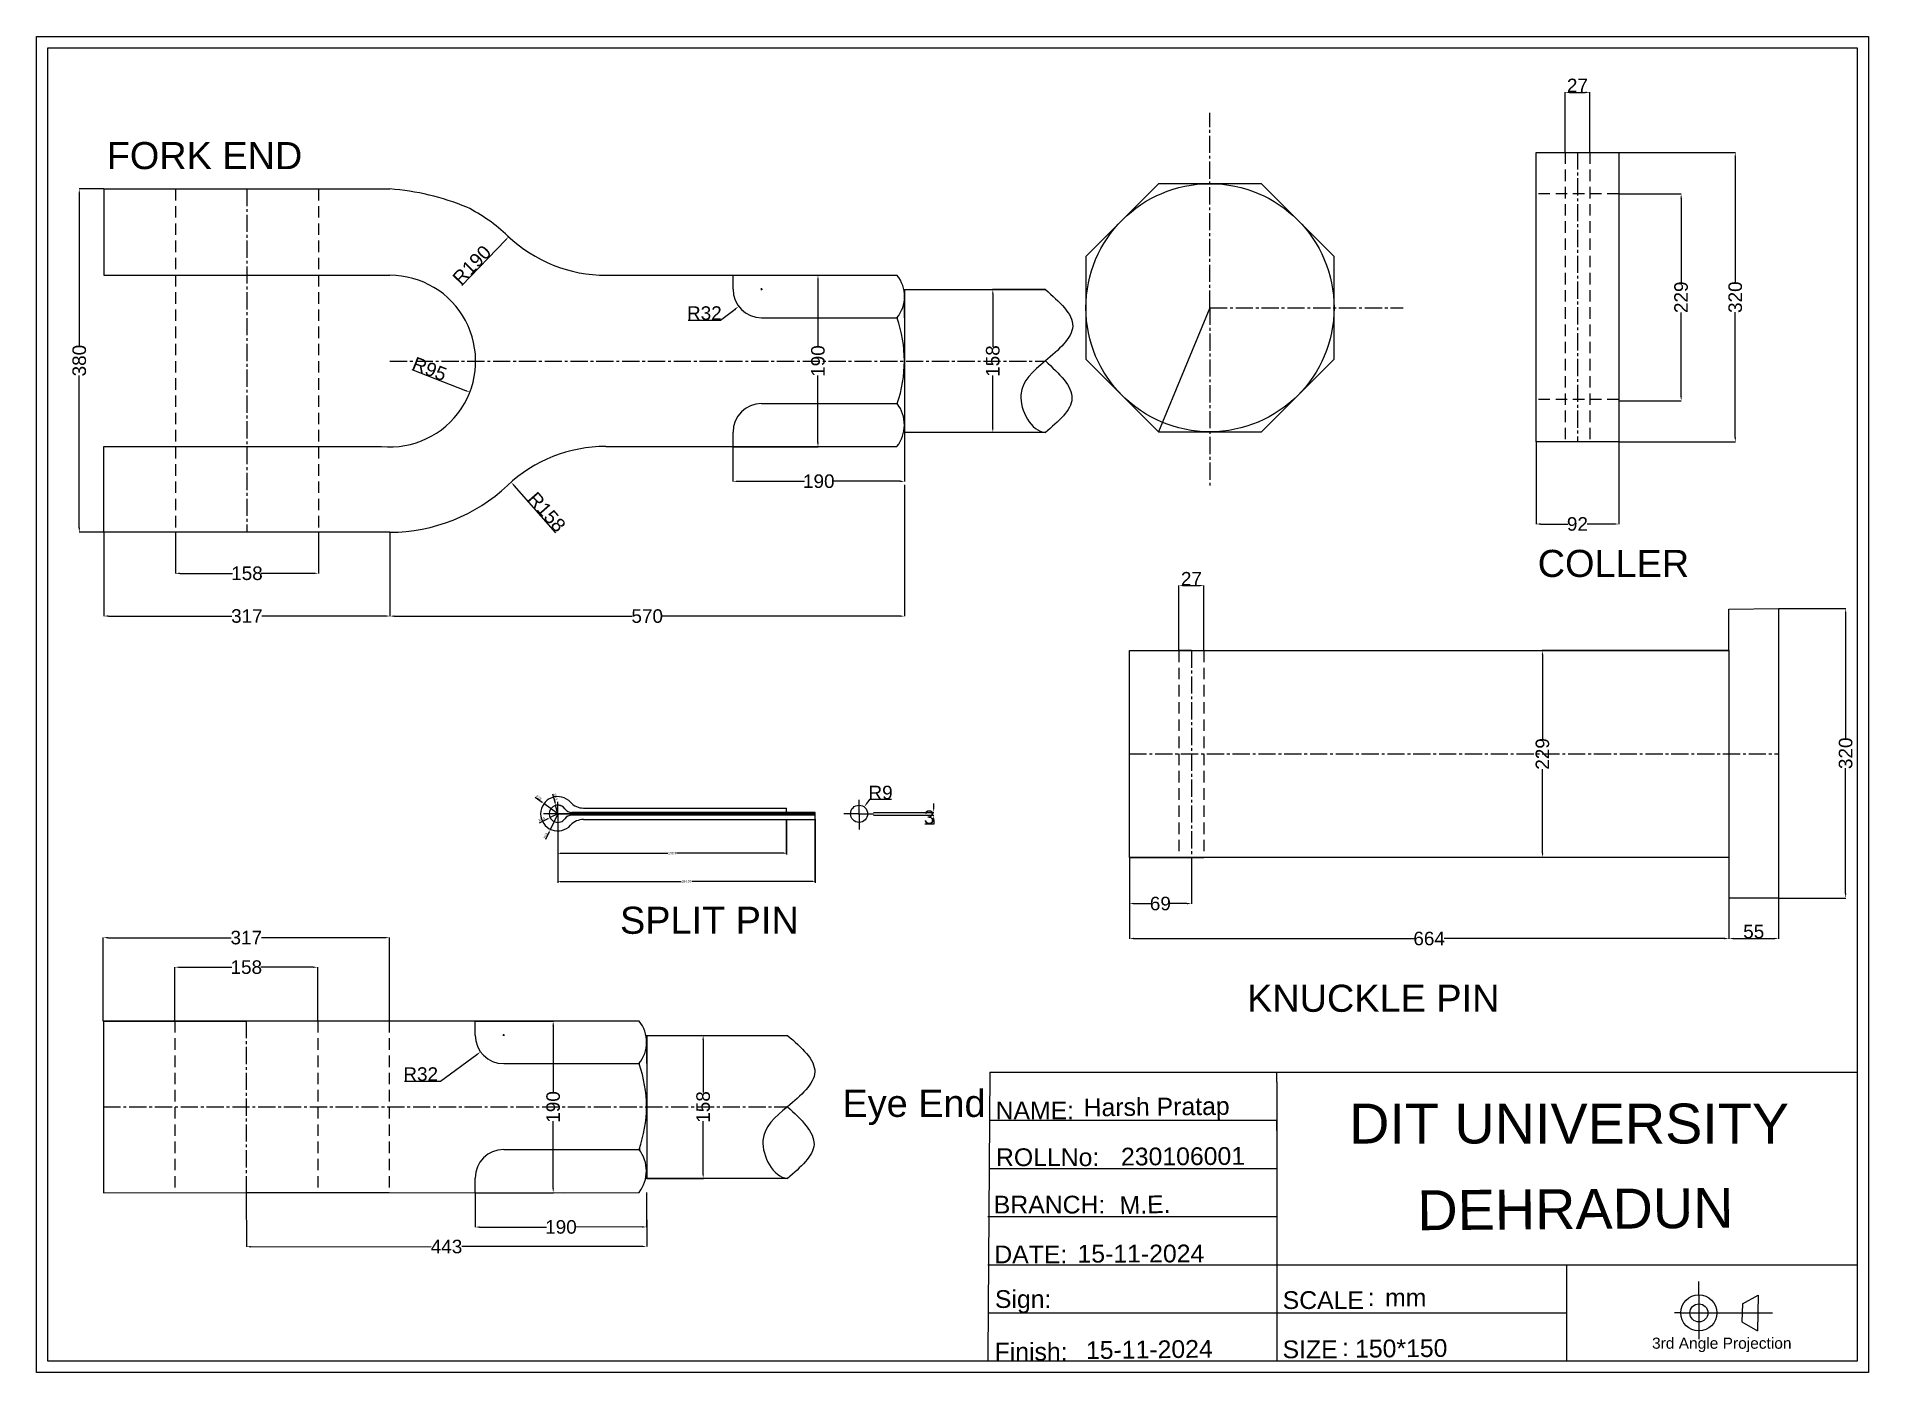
# Model space of a CAD drawing. Header units: millimetres. Extents: x 2335 to 4363, y 611 to 2090.
import ezdxf
from ezdxf.enums import TextEntityAlignment as Align

# ---------------------------------------------------------------- set-up
doc = ezdxf.new("R2010")
doc.units = ezdxf.units.MM
doc.linetypes.add('CENTER2', pattern=[28.575, 19.05, -3.175, 3.175, -3.175])
doc.linetypes.add('DASHED', pattern=[19.05, 12.7, -6.35])
doc.styles.get("Standard").update_dxf_attribs({"font": 'arial.ttf'})
doc.dimstyles.new('ISO POLINEMA 1', dxfattribs={"dimtxt": 15, "dimasz": 5, "dimexe": 0.18, "dimexo": 0.0625, "dimgap": 0.09, "dimtad": 1, "dimtoh": 1, "dimdec": 0, "dimzin": 0, "dimdsep": 46, "dimtxsty": 'Standard', "dimcen": 1, "dimadec": 0, "dimazin": 0, "dimtfac": 1, "dimtdec": 0, "dimtofl": 0, "dimtmove": 0, "dimatfit": 3, "dimfxl": 1, "dimtolj": 1, "dimtzin": 0, "dimarcsym": 0})
doc.dimstyles.new('ISO-25', dxfattribs={"dimtxt": 2.5, "dimasz": 2.5, "dimexe": 1.25, "dimexo": 0.625, "dimtad": 1, "dimtxsty": 'Standard', "dimcen": 2.5, "dimadec": 0, "dimazin": 0, "dimtfac": 1, "dimtmove": 0, "dimatfit": 3, "dimfxl": 1, "dimarcsym": 0})

msp = doc.modelspace()

# ---------------------------------------------------------------- texts
at = {"color": 7}
for s, height, p in [('FORK END', 30, (2412.569, 1942.965)), ('SPLIT PIN', 30, (2980.906, 1096.465)), ('KNUCKLE PIN', 30, (3675.21, 1010.14)), ('Eye End', 30, (3227.243, 893.763)), (' NAME:', 19.6452, (3389.14, 891.117)), ('DIT UNIVERSITY', 44.20165, (3788.212, 864.343)), (' ROLLNo:', 19.6452, (3389.571, 839.331)), (' DATE:', 19.6452, (3387.693, 731.734)), (' Sign:', 19.6452, (3388.406, 682.332)), (' :', 19.1952, (3801.583, 684.421)), (' Finish:', 19.6452, (3388.028, 624.089)), ('  :', 19.1952, (3765.611, 628.983))]:
    msp.add_text(s, height=height, dxfattribs=at).set_placement(p)
at = {"color": 7, "linetype": 'DASHED'}
for s, height, rotation, p in [('  Harsh Pratap ', 19.64518, 0.642864, (3479.098, 894.188)), (' 230106001', 19.6452, 0.352528, (3528.051, 839.926)), ('DEHRADUN', 44.2017, 0.456179, (3863.967, 768.308)), ('  M.E.', 19.6452, 1.676666, (3519.099, 785.57)), ('  15-11-2024', 19.64518, 0.142385, (3472.231, 732.449)), ('  mm', 19.6452, 359.679678, (3812.726, 684.238)), ('  15-11-2024', 19.64518, 0.690283, (3481.684, 625.524)), ('  150*150', 19.6452, 0.46854, (3779.619, 627.214))]:
    msp.add_text(s, height=height, rotation=rotation, dxfattribs=at).set_placement(p)
at = {"color": 7}
for s, p in [(' BRANCH:', (3387.142, 806.539)), (' SCALE', (3707.003, 700.832)), (' SIZE', (3706.92, 646.293))]:
    msp.add_text(s, height=19.6452, dxfattribs=at).set_placement(p, align=Align.TOP_LEFT)
msp.add_text('3rd Angle Projection', height=12.27824, dxfattribs=at).set_placement((4200.831, 643.306), align=Align.MIDDLE_CENTER)
at = {"color": 7, "insert": (3997.029, 1521.485), "char_height": 30, "attachment_point": 1}
msp.add_mtext_dynamic_manual_height_columns('COLLER', width=5.89709, gutter_width=68.677, heights=[0], dxfattribs=at)

# ---------------------------------------------------------------- blocks, each defined once
blk = doc.blocks.new('*D45')
at = {"color": 0, "lineweight": -2, "transparency": 16777216}
for p, q in [((2409.4, 1921), (2382, 1921)), ((2382.2, 1916), (2382.2, 1747.6)), ((2382.2, 1546), (2382.2, 1714.4)), ((2409.4, 1541), (2382, 1541))]:
    blk.add_line(p, q, dxfattribs=at)
at = {"color": 0, "transparency": 16777216}
for points in [[(2381.3, 1916), (2383, 1916), (2382.2, 1921)], [(2381.3, 1546), (2383, 1546), (2382.2, 1541)]]:
    blk.add_solid(points, dxfattribs=at)
at = {"layer": 'Defpoints', "color": 0, "transparency": 16777216}
for p in [(2409.4, 1921), (2382.2, 1541), (2409.4, 1541)]:
    blk.add_point(p, dxfattribs=at)
at = {"color": 0, "transparency": 16777216, "insert": (2382.2, 1731), "char_height": 15, "attachment_point": 5, "rotation": 90}
blk.add_mtext('\\A1;380', dxfattribs=at)
blk = doc.blocks.new('*D46')
at = {"color": 0, "lineweight": -2, "transparency": 16777216}
for p, q in [((2409.4, 1541), (2409.4, 1448)), ((2726.1, 1541), (2726.1, 1448)), ((2414.4, 1448.2), (2551.1, 1448.2)), ((2721.1, 1448.2), (2584.4, 1448.2))]:
    blk.add_line(p, q, dxfattribs=at)
at = {"color": 0, "transparency": 16777216}
for points in [[(2414.4, 1449.1), (2414.4, 1447.4), (2409.4, 1448.2)], [(2721.1, 1449.1), (2721.1, 1447.4), (2726.1, 1448.2)]]:
    blk.add_solid(points, dxfattribs=at)
at = {"layer": 'Defpoints', "color": 0, "transparency": 16777216}
for p in [(2409.4, 1541), (2726.1, 1541), (2726.1, 1448.2)]:
    blk.add_point(p, dxfattribs=at)
at = {"color": 0, "transparency": 16777216, "insert": (2567.8, 1448.2), "char_height": 15, "attachment_point": 5}
blk.add_mtext('\\A1;317', dxfattribs=at)
blk = doc.blocks.new('*D47')
at = {"color": 0, "lineweight": -2, "transparency": 16777216}
for p, q in [((2488.6, 1541), (2488.6, 1495.4)), ((2646.9, 1541), (2646.9, 1495.4)), ((2493.6, 1495.5), (2551.8, 1495.5)), ((2641.9, 1495.5), (2583.7, 1495.5))]:
    blk.add_line(p, q, dxfattribs=at)
at = {"color": 0, "transparency": 16777216}
for points in [[(2493.6, 1496.4), (2493.6, 1494.7), (2488.6, 1495.5)], [(2641.9, 1496.4), (2641.9, 1494.7), (2646.9, 1495.5)]]:
    blk.add_solid(points, dxfattribs=at)
at = {"layer": 'Defpoints', "color": 0, "transparency": 16777216}
for p in [(2488.6, 1541), (2646.9, 1541), (2646.9, 1495.5)]:
    blk.add_point(p, dxfattribs=at)
at = {"color": 0, "transparency": 16777216, "insert": (2567.8, 1495.5), "char_height": 15, "attachment_point": 5}
blk.add_mtext('\\A1;158', dxfattribs=at)
blk = doc.blocks.new('*D48')
at = {"color": 0, "lineweight": -2, "transparency": 16777216}
for p, q in [((3451.9, 1809.6), (3393.5, 1809.6)), ((3393.7, 1804.6), (3393.7, 1746.4)), ((3393.7, 1656.3), (3393.7, 1714.5)), ((3451.9, 1651.3), (3393.5, 1651.3))]:
    blk.add_line(p, q, dxfattribs=at)
at = {"color": 0, "transparency": 16777216}
for points in [[(3392.8, 1804.6), (3394.5, 1804.6), (3393.7, 1809.6)], [(3392.8, 1656.3), (3394.5, 1656.3), (3393.7, 1651.3)]]:
    blk.add_solid(points, dxfattribs=at)
at = {"layer": 'Defpoints', "color": 0, "transparency": 16777216}
for p in [(3451.9, 1809.6), (3393.7, 1651.3), (3451.9, 1651.3)]:
    blk.add_point(p, dxfattribs=at)
at = {"color": 0, "transparency": 16777216, "insert": (3393.7, 1730.5), "char_height": 15, "attachment_point": 5, "rotation": 90}
blk.add_mtext('\\A1;158', dxfattribs=at)
blk = doc.blocks.new('*D49')
at = {"color": 0, "lineweight": -2, "transparency": 16777216}
for p, q in [((3995.2, 1640.9), (3995.2, 1550)), ((4086.8, 1640.9), (4086.8, 1550)), ((4000.2, 1550.1), (4030.2, 1550.1)), ((4081.8, 1550.1), (4051.8, 1550.1))]:
    blk.add_line(p, q, dxfattribs=at)
at = {"color": 0, "transparency": 16777216}
for points in [[(4000.2, 1551), (4000.2, 1549.3), (3995.2, 1550.1)], [(4081.8, 1551), (4081.8, 1549.3), (4086.8, 1550.1)]]:
    blk.add_solid(points, dxfattribs=at)
at = {"layer": 'Defpoints', "color": 0, "transparency": 16777216}
for p in [(3995.2, 1640.9), (4086.8, 1640.9), (4086.8, 1550.1)]:
    blk.add_point(p, dxfattribs=at)
at = {"color": 0, "transparency": 16777216, "insert": (4041, 1550.1), "char_height": 15, "attachment_point": 5}
blk.add_mtext('\\A1;92', dxfattribs=at)
blk = doc.blocks.new('*D50')
at = {"color": 0, "lineweight": -2, "transparency": 16777216}
for p, q in [((3544.9, 1181.1), (3544.9, 1091)), ((4208.8, 1181.1), (4208.8, 1091)), ((3549.9, 1091.2), (3860.2, 1091.2)), ((4203.8, 1091.2), (3893.5, 1091.2))]:
    blk.add_line(p, q, dxfattribs=at)
at = {"color": 0, "transparency": 16777216}
for points in [[(3549.9, 1092.1), (3549.9, 1090.4), (3544.9, 1091.2)], [(4203.8, 1092.1), (4203.8, 1090.4), (4208.8, 1091.2)]]:
    blk.add_solid(points, dxfattribs=at)
at = {"layer": 'Defpoints', "color": 0, "transparency": 16777216}
for p in [(3544.9, 1181.1), (4208.8, 1181.1), (4208.8, 1091.2)]:
    blk.add_point(p, dxfattribs=at)
at = {"color": 0, "transparency": 16777216, "insert": (3876.8, 1091.2), "char_height": 15, "attachment_point": 5}
blk.add_mtext('\\A1;664', dxfattribs=at)
blk = doc.blocks.new('*D51')
at = {"color": 0, "lineweight": -2, "transparency": 16777216}
for p, q in [((4208.7, 1410), (4002.1, 1410)), ((4002.3, 1405), (4002.3, 1312.4)), ((4002.3, 1186.1), (4002.3, 1278.8)), ((4208.7, 1181.1), (4002.1, 1181.1))]:
    blk.add_line(p, q, dxfattribs=at)
at = {"color": 0, "transparency": 16777216}
for points in [[(4001.5, 1405), (4003.2, 1405), (4002.3, 1410)], [(4001.5, 1186.1), (4003.2, 1186.1), (4002.3, 1181.1)]]:
    blk.add_solid(points, dxfattribs=at)
at = {"layer": 'Defpoints', "color": 0, "transparency": 16777216}
for p in [(4208.8, 1410), (4002.3, 1181.1), (4208.8, 1181.1)]:
    blk.add_point(p, dxfattribs=at)
at = {"color": 0, "transparency": 16777216, "insert": (4002.3, 1295.6), "char_height": 15, "attachment_point": 5, "rotation": 90}
blk.add_mtext('\\A1;229', dxfattribs=at)
blk = doc.blocks.new('*D52')
at = {"color": 0, "lineweight": -2, "transparency": 16777216}
for p, q in [((4263.8, 1456.5), (4338.2, 1456.5)), ((4338, 1451.5), (4338, 1312.9)), ((4338, 1141.1), (4338, 1279.7)), ((4263.8, 1136.1), (4338.2, 1136.1))]:
    blk.add_line(p, q, dxfattribs=at)
at = {"color": 0, "transparency": 16777216}
for points in [[(4337.2, 1451.5), (4338.8, 1451.5), (4338, 1456.5)], [(4337.2, 1141.1), (4338.8, 1141.1), (4338, 1136.1)]]:
    blk.add_solid(points, dxfattribs=at)
at = {"layer": 'Defpoints', "color": 0, "transparency": 16777216}
for p in [(4263.7, 1456.5), (4263.7, 1136.1), (4338, 1136.1)]:
    blk.add_point(p, dxfattribs=at)
at = {"color": 0, "transparency": 16777216, "insert": (4338, 1296.3), "char_height": 15, "attachment_point": 5, "rotation": 90}
blk.add_mtext('\\A1;320', dxfattribs=at)
blk = doc.blocks.new('*D53')
at = {"color": 0, "lineweight": -2, "transparency": 16777216}
for p, q in [((4208.8, 1136), (4208.8, 1091)), ((4263.7, 1136), (4263.7, 1091)), ((4213.8, 1091.2), (4258.7, 1091.2))]:
    blk.add_line(p, q, dxfattribs=at)
at = {"color": 0, "transparency": 16777216}
for points in [[(4213.8, 1092.1), (4213.8, 1090.4), (4208.8, 1091.2)], [(4258.7, 1092.1), (4258.7, 1090.4), (4263.7, 1091.2)]]:
    blk.add_solid(points, dxfattribs=at)
at = {"layer": 'Defpoints', "color": 0, "transparency": 16777216}
for p in [(4208.8, 1136.1), (4263.7, 1136.1), (4263.7, 1091.2)]:
    blk.add_point(p, dxfattribs=at)
at = {"color": 0, "transparency": 16777216, "insert": (4236.2, 1098.9), "char_height": 15, "attachment_point": 5}
blk.add_mtext('\\A1;55', dxfattribs=at)
blk = doc.blocks.new('*D64')
at = {"color": 0, "lineweight": -2, "transparency": 16777216}
for p, q in [((3544.9, 1181.1), (3544.9, 1129.7)), ((3613.6, 1181.1), (3613.6, 1129.7)), ((3549.9, 1129.9), (3568.3, 1129.9)), ((3608.6, 1129.9), (3590.1, 1129.9))]:
    blk.add_line(p, q, dxfattribs=at)
at = {"color": 0, "transparency": 16777216}
for points in [[(3549.9, 1130.8), (3549.9, 1129.1), (3544.9, 1129.9)], [(3608.6, 1130.8), (3608.6, 1129.1), (3613.6, 1129.9)]]:
    blk.add_solid(points, dxfattribs=at)
at = {"layer": 'Defpoints', "color": 0, "transparency": 16777216}
for p in [(3544.9, 1181.1), (3613.6, 1181.1), (3613.6, 1129.9)]:
    blk.add_point(p, dxfattribs=at)
at = {"color": 0, "transparency": 16777216, "insert": (3579.2, 1129.9), "char_height": 15, "attachment_point": 5}
blk.add_mtext('\\A1;69', dxfattribs=at)
blk = doc.blocks.new('*D65')
at = {"color": 0, "lineweight": -2, "transparency": 16777216}
for p, q in [((3599.8, 1410.1), (3599.8, 1482.1)), ((3604.8, 1481.9), (3622.3, 1481.9)), ((3627.3, 1410.1), (3627.3, 1482.1))]:
    blk.add_line(p, q, dxfattribs=at)
at = {"color": 0, "transparency": 16777216}
for points in [[(3604.8, 1482.8), (3604.8, 1481.1), (3599.8, 1481.9)], [(3622.3, 1482.8), (3622.3, 1481.1), (3627.3, 1481.9)]]:
    blk.add_solid(points, dxfattribs=at)
at = {"layer": 'Defpoints', "color": 0, "transparency": 16777216}
for p in [(3627.3, 1481.9), (3599.8, 1410), (3627.3, 1410)]:
    blk.add_point(p, dxfattribs=at)
at = {"color": 0, "transparency": 16777216, "insert": (3613.6, 1489.5), "char_height": 15, "attachment_point": 5}
blk.add_mtext('\\A1;27', dxfattribs=at)
blk = doc.blocks.new('*D66')
at = {"color": 0, "lineweight": -2, "transparency": 16777216}
for p, q in [((2408.8, 999.9), (2408.8, 1092.4)), ((2413.8, 1092.2), (2550.5, 1092.2)), ((2720.5, 1092.2), (2583.8, 1092.2)), ((2725.5, 999.9), (2725.5, 1092.4))]:
    blk.add_line(p, q, dxfattribs=at)
at = {"color": 0, "transparency": 16777216}
for points in [[(2413.8, 1093), (2413.8, 1091.4), (2408.8, 1092.2)], [(2720.5, 1093), (2720.5, 1091.4), (2725.5, 1092.2)]]:
    blk.add_solid(points, dxfattribs=at)
at = {"layer": 'Defpoints', "color": 0, "transparency": 16777216}
for p in [(2725.5, 1092.2), (2408.8, 999.8), (2725.5, 999.8)]:
    blk.add_point(p, dxfattribs=at)
at = {"color": 0, "transparency": 16777216, "insert": (2567.1, 1092.2), "char_height": 15, "attachment_point": 5}
blk.add_mtext('\\A1;317', dxfattribs=at)
blk = doc.blocks.new('*D67')
at = {"color": 0, "lineweight": -2, "transparency": 16777216}
for p, q in [((2488, 999.9), (2488, 1059.7)), ((2493, 1059.5), (2551.2, 1059.5)), ((2641.3, 1059.5), (2583.1, 1059.5)), ((2646.3, 999.9), (2646.3, 1059.7))]:
    blk.add_line(p, q, dxfattribs=at)
at = {"color": 0, "transparency": 16777216}
for points in [[(2493, 1060.3), (2493, 1058.7), (2488, 1059.5)], [(2641.3, 1060.3), (2641.3, 1058.7), (2646.3, 1059.5)]]:
    blk.add_solid(points, dxfattribs=at)
at = {"layer": 'Defpoints', "color": 0, "transparency": 16777216}
for p in [(2646.3, 1059.5), (2488, 999.8), (2646.3, 999.8)]:
    blk.add_point(p, dxfattribs=at)
at = {"color": 0, "transparency": 16777216, "insert": (2567.1, 1059.5), "char_height": 15, "attachment_point": 5}
blk.add_mtext('\\A1;158', dxfattribs=at)
blk = doc.blocks.new('*D68')
at = {"color": 0, "lineweight": -2, "transparency": 16777216}
for p, q in [((2820.4, 810.1), (2820.5, 771.7)), ((3010.4, 810.2), (3010.4, 771.8)), ((2825.5, 771.8), (2899.5, 771.9)), ((3005.4, 772), (2931.4, 771.9))]:
    blk.add_line(p, q, dxfattribs=at)
at = {"color": 0, "transparency": 16777216}
for points in [[(2825.5, 772.7), (2825.5, 771), (2820.5, 771.8)], [(3005.4, 772.8), (3005.4, 771.1), (3010.4, 772)]]:
    blk.add_solid(points, dxfattribs=at)
at = {"layer": 'Defpoints', "color": 0, "transparency": 16777216}
for p in [(2820.4, 810.1), (3010.4, 810.3), (3010.4, 772)]:
    blk.add_point(p, dxfattribs=at)
at = {"color": 0, "transparency": 16777216, "insert": (2915.5, 771.9), "char_height": 15, "attachment_point": 5, "rotation": 0.0422}
blk.add_mtext('\\A1;190', dxfattribs=at)
blk = doc.blocks.new('*D69')
at = {"color": 0, "lineweight": -2, "transparency": 16777216}
for p, q in [((3010.5, 984), (3073.2, 984)), ((3073, 979), (3073, 920.8)), ((3073, 830.7), (3073, 888.9)), ((3010.5, 825.7), (3073.2, 825.7))]:
    blk.add_line(p, q, dxfattribs=at)
at = {"color": 0, "transparency": 16777216}
for points in [[(3072.1, 979), (3073.8, 979), (3073, 984)], [(3072.1, 830.7), (3073.8, 830.7), (3073, 825.7)]]:
    blk.add_solid(points, dxfattribs=at)
at = {"layer": 'Defpoints', "color": 0, "transparency": 16777216}
for p in [(3010.4, 984), (3010.4, 825.7), (3073, 825.7)]:
    blk.add_point(p, dxfattribs=at)
at = {"color": 0, "transparency": 16777216, "insert": (3073, 904.8), "char_height": 15, "attachment_point": 5, "rotation": 90}
blk.add_mtext('\\A1;158', dxfattribs=at)
blk = doc.blocks.new('*D70')
at = {"color": 0, "lineweight": -2, "transparency": 16777216}
for p, q in [((3328.2, 1235.9), (3328.2, 1240.9)), ((3313.6, 1230.9), (3328.4, 1230.9)), ((3313.6, 1227.8), (3328.4, 1227.8)), ((3328.2, 1217.8), (3318.3, 1217.8)), ((3328.2, 1222.8), (3328.2, 1217.8))]:
    blk.add_line(p, q, dxfattribs=at)
at = {"color": 0, "transparency": 16777216}
for points in [[(3327.4, 1235.9), (3329, 1235.9), (3328.2, 1230.9)], [(3327.4, 1222.8), (3329, 1222.8), (3328.2, 1227.8)]]:
    blk.add_solid(points, dxfattribs=at)
at = {"layer": 'Defpoints', "color": 0, "transparency": 16777216}
for p in [(3313.6, 1230.9), (3313.6, 1227.8), (3328.2, 1227.8)]:
    blk.add_point(p, dxfattribs=at)
at = {"color": 0, "transparency": 16777216, "insert": (3323.2, 1225.5), "char_height": 15, "attachment_point": 5}
blk.add_mtext('\\A1;3', dxfattribs=at)
blk = doc.blocks.new('*D71')
at = {"color": 0, "lineweight": -2, "transparency": 16777216}
for p, q in [((3257.2, 1245), (3254.2, 1241)), ((3281.5, 1245), (3257.2, 1245)), ((3244.6, 1229.4), (3246.6, 1229.4)), ((3245.6, 1228.4), (3245.6, 1230.4))]:
    blk.add_line(p, q, dxfattribs=at)
at = {"color": 0, "transparency": 16777216}
blk.add_solid([(3253.6, 1241.5), (3254.9, 1240.5), (3251.3, 1237)], dxfattribs=at)
at = {"layer": 'Defpoints', "color": 0, "transparency": 16777216}
for p in [(3245.6, 1229.4), (3251.3, 1237)]:
    blk.add_point(p, dxfattribs=at)
at = {"color": 0, "transparency": 16777216, "insert": (3269.4, 1252.8), "char_height": 15, "attachment_point": 5}
blk.add_mtext('\\A1;R9', dxfattribs=at)
blk = doc.blocks.new('*D72')
at = {"color": 0, "lineweight": -2, "transparency": 16777216}
for p, q in [((2851.1, 984.4), (2853.1, 984.4)), ((2852.1, 983.4), (2852.1, 985.4)), ((2782.3, 933.4), (2822.5, 962.8)), ((2742.3, 933.4), (2782.3, 933.4))]:
    blk.add_line(p, q, dxfattribs=at)
at = {"color": 0, "transparency": 16777216}
blk.add_solid([(2822, 963.5), (2823, 962.1), (2826.6, 965.7)], dxfattribs=at)
at = {"layer": 'Defpoints', "color": 0, "transparency": 16777216}
for p in [(2852.1, 984.4), (2826.6, 965.7)]:
    blk.add_point(p, dxfattribs=at)
at = {"color": 0, "transparency": 16777216, "insert": (2760.2, 941.1), "char_height": 15, "attachment_point": 5}
blk.add_mtext('\\A1;R32', dxfattribs=at)
blk = doc.blocks.new('*D43')
at = {"color": 0, "lineweight": -2, "transparency": 16777216}
for p, q in [((2912, 1224.8), (2912, 1184.3)), ((3165.3, 1223.4), (3165.3, 1184.3)), ((2914.5, 1185.6), (3033.8, 1185.6)), ((3162.8, 1185.6), (3043.5, 1185.6))]:
    blk.add_line(p, q, dxfattribs=at)
at = {"color": 0, "transparency": 16777216}
for points in [[(2914.5, 1186), (2914.5, 1185.1), (2912, 1185.6)], [(3162.8, 1186), (3162.8, 1185.1), (3165.3, 1185.6)]]:
    blk.add_solid(points, dxfattribs=at)
at = {"layer": 'Defpoints', "color": 0, "transparency": 16777216}
for p in [(2912, 1225.4), (3165.3, 1224.1), (3165.3, 1185.6)]:
    blk.add_point(p, dxfattribs=at)
at = {"color": 0, "transparency": 16777216, "insert": (3038.7, 1185.6), "char_height": 2.5, "attachment_point": 5}
blk.add_mtext('253,3', dxfattribs=at)
blk = doc.blocks.new('*D44')
at = {"color": 0, "lineweight": -2, "transparency": 16777216}
for p, q in [((2912, 1223.4), (2912, 1152.9)), ((3197, 1223.4), (3197, 1152.9)), ((2914.5, 1154.2), (3048.7, 1154.2)), ((3194.5, 1154.2), (3060.3, 1154.2))]:
    blk.add_line(p, q, dxfattribs=at)
at = {"color": 0, "transparency": 16777216}
for points in [[(2914.5, 1154.6), (2914.5, 1153.7), (2912, 1154.2)], [(3194.5, 1154.6), (3194.5, 1153.7), (3197, 1154.2)]]:
    blk.add_solid(points, dxfattribs=at)
at = {"layer": 'Defpoints', "color": 0, "transparency": 16777216}
for p in [(2912, 1224.1), (3197, 1224.1), (3197, 1154.2)]:
    blk.add_point(p, dxfattribs=at)
at = {"color": 0, "transparency": 16777216, "insert": (3054.5, 1154.2), "char_height": 2.5, "attachment_point": 5}
blk.add_mtext('284,97', dxfattribs=at)
blk = doc.blocks.new('*D73')
at = {"color": 0, "lineweight": -2, "transparency": 16777216}
for p, q in [((2912, 1229.4), (2903.9, 1212.2)), ((2898.7, 1201.1), (2902.9, 1209.9))]:
    blk.add_line(p, q, dxfattribs=at)
at = {"color": 0, "transparency": 16777216}
blk.add_solid([(2902.5, 1210.1), (2903.3, 1209.7), (2903.9, 1212.2)], dxfattribs=at)
at = {"layer": 'Defpoints', "color": 0, "transparency": 16777216}
for p in [(2912, 1229.4), (2903.9, 1212.2)]:
    blk.add_point(p, dxfattribs=at)
at = {"color": 0, "transparency": 16777216, "insert": (2898.6, 1205.2), "char_height": 2.5, "attachment_point": 5, "rotation": 64.8172}
blk.add_mtext('R19', dxfattribs=at)
blk = doc.blocks.new('*D54')
at = {"color": 0, "lineweight": -2, "transparency": 16777216}
for p, q in [((2886.9, 1247.9), (2894.7, 1242.1)), ((2912, 1229.4), (2896.7, 1240.6))]:
    blk.add_line(p, q, dxfattribs=at)
at = {"color": 0, "transparency": 16777216}
blk.add_solid([(2895, 1242.4), (2894.5, 1241.8), (2896.7, 1240.6)], dxfattribs=at)
at = {"layer": 'Defpoints', "color": 0, "transparency": 16777216}
for p in [(2896.7, 1240.6), (2912, 1229.4)]:
    blk.add_point(p, dxfattribs=at)
at = {"color": 0, "transparency": 16777216, "insert": (2890.9, 1247.3), "char_height": 2.5, "attachment_point": 5, "rotation": 323.6222}
blk.add_mtext('R19', dxfattribs=at)
blk = doc.blocks.new('*D55')
at = {"color": 0, "lineweight": -2, "transparency": 16777216}
for p, q in [((2891.6, 1219.4), (2901.2, 1224.1)), ((2912, 1229.4), (2903.5, 1225.2))]:
    blk.add_line(p, q, dxfattribs=at)
at = {"color": 0, "transparency": 16777216}
blk.add_solid([(2901.1, 1224.4), (2901.4, 1223.7), (2903.5, 1225.2)], dxfattribs=at)
at = {"layer": 'Defpoints', "color": 0, "transparency": 16777216}
for p in [(2903.5, 1225.2), (2912, 1229.4)]:
    blk.add_point(p, dxfattribs=at)
at = {"color": 0, "transparency": 16777216, "insert": (2894.4, 1223.1), "char_height": 2.5, "attachment_point": 5, "rotation": 26.0914}
blk.add_mtext('R9,5', dxfattribs=at)
blk = doc.blocks.new('*D38')
at = {"color": 0, "lineweight": -2, "transparency": 16777216}
for p, q in [((2906.3, 1251.3), (2909, 1241)), ((2912, 1229.4), (2909.6, 1238.5))]:
    blk.add_line(p, q, dxfattribs=at)
at = {"color": 0, "transparency": 16777216}
blk.add_solid([(2909.4, 1241.1), (2908.6, 1240.9), (2909.6, 1238.5)], dxfattribs=at)
at = {"layer": 'Defpoints', "color": 0, "transparency": 16777216}
for p in [(2909.6, 1238.5), (2912, 1229.4)]:
    blk.add_point(p, dxfattribs=at)
at = {"color": 0, "transparency": 16777216, "insert": (2909.4, 1247.9), "char_height": 2.5, "attachment_point": 5, "rotation": 284.6237}
blk.add_mtext('R9,5', dxfattribs=at)
blk = doc.blocks.new('*D39')
at = {"color": 0, "lineweight": -2, "transparency": 16777216}
blk.add_line((2909.7, 1540.4), (2863.7, 1592.7), dxfattribs=at)
at = {"color": 0, "transparency": 16777216}
blk.add_solid([(2864.3, 1593.2), (2863.1, 1592.1), (2860.4, 1596.4)], dxfattribs=at)
at = {"layer": 'Defpoints', "color": 0, "transparency": 16777216}
for p in [(2860.4, 1596.4), (2965, 1477.6)]:
    blk.add_point(p, dxfattribs=at)
at = {"color": 0, "transparency": 16777216, "insert": (2899.8, 1563.4), "char_height": 15, "attachment_point": 5, "rotation": 311.3675}
blk.add_mtext('\\A1;R158', dxfattribs=at)
blk = doc.blocks.new('*D40')
at = {"color": 0, "lineweight": -2, "transparency": 16777216}
blk.add_line((2805.9, 1814.2), (2854.2, 1864.5), dxfattribs=at)
blk.add_arc((2726.1, 1731), 190, 46.1176, 46.5098, dxfattribs=at)
at = {"color": 0, "transparency": 16777216}
blk.add_solid([(2853.6, 1865), (2854.8, 1863.9), (2857.6, 1868.1)], dxfattribs=at)
at = {"layer": 'Defpoints', "color": 0, "transparency": 16777216}
for p in [(2857.6, 1868.1), (2726.1, 1731)]:
    blk.add_point(p, dxfattribs=at)
at = {"color": 0, "transparency": 16777216, "insert": (2816.8, 1836.8), "char_height": 15, "attachment_point": 5, "rotation": 46.1719}
blk.add_mtext('\\A1;R190', dxfattribs=at)
blk = doc.blocks.new('*D56')
at = {"color": 0, "lineweight": -2, "transparency": 16777216}
blk.add_line((2750.4, 1721), (2809.9, 1697.8), dxfattribs=at)
at = {"color": 0, "transparency": 16777216}
blk.add_solid([(2810.2, 1698.6), (2809.6, 1697), (2814.6, 1696)], dxfattribs=at)
at = {"layer": 'Defpoints', "color": 0, "transparency": 16777216}
for p in [(2726.1, 1730.5), (2814.6, 1696)]:
    blk.add_point(p, dxfattribs=at)
at = {"color": 0, "transparency": 16777216, "insert": (2770, 1721.7), "char_height": 15, "attachment_point": 5, "rotation": 338.7224}
blk.add_mtext('\\A1;R95', dxfattribs=at)
blk = doc.blocks.new('*D41')
at = {"color": 0, "lineweight": -2, "transparency": 16777216}
for p, q in [((3136.7, 1810.1), (3138.7, 1810.1)), ((3137.7, 1809.1), (3137.7, 1811.1)), ((3092.2, 1775.8), (3108.4, 1788)), ((3056.4, 1775.8), (3092.2, 1775.8))]:
    blk.add_line(p, q, dxfattribs=at)
at = {"color": 0, "transparency": 16777216}
blk.add_solid([(3107.9, 1788.7), (3108.9, 1787.3), (3112.4, 1791)], dxfattribs=at)
at = {"layer": 'Defpoints', "color": 0, "transparency": 16777216}
for p in [(3137.7, 1810.1), (3112.4, 1791)]:
    blk.add_point(p, dxfattribs=at)
at = {"color": 0, "transparency": 16777216, "insert": (3074.3, 1783.5), "char_height": 15, "attachment_point": 5}
blk.add_mtext('\\A1;R32', dxfattribs=at)
blk = doc.blocks.new('*D57')
at = {"color": 0, "lineweight": -2, "transparency": 16777216}
for p, q in [((2726.1, 1541), (2726.1, 1448)), ((3296, 1541), (3296, 1448)), ((2731.1, 1448.1), (2994.4, 1448.1)), ((3291, 1448.1), (3027.7, 1448.1))]:
    blk.add_line(p, q, dxfattribs=at)
at = {"color": 0, "transparency": 16777216}
for points in [[(2731.1, 1449), (2731.1, 1447.3), (2726.1, 1448.1)], [(3291, 1449), (3291, 1447.3), (3296, 1448.1)]]:
    blk.add_solid(points, dxfattribs=at)
at = {"layer": 'Defpoints', "color": 0, "transparency": 16777216}
for p in [(2726.1, 1541), (3296, 1541), (3296, 1448.1)]:
    blk.add_point(p, dxfattribs=at)
at = {"color": 0, "transparency": 16777216, "insert": (3011, 1448.1), "char_height": 15, "attachment_point": 5}
blk.add_mtext('\\A1;570', dxfattribs=at)
blk = doc.blocks.new('*D58')
at = {"color": 0, "lineweight": -2, "transparency": 16777216}
for p, q in [((4086.9, 1961.4), (4215.9, 1961.4)), ((4215.8, 1956.4), (4215.8, 1817.8)), ((4215.8, 1645.9), (4215.8, 1784.5)), ((4086.9, 1640.9), (4215.9, 1640.9))]:
    blk.add_line(p, q, dxfattribs=at)
at = {"color": 0, "transparency": 16777216}
for points in [[(4214.9, 1956.4), (4216.6, 1956.4), (4215.8, 1961.4)], [(4214.9, 1645.9), (4216.6, 1645.9), (4215.8, 1640.9)]]:
    blk.add_solid(points, dxfattribs=at)
at = {"layer": 'Defpoints', "color": 0, "transparency": 16777216}
for p in [(4086.8, 1961.4), (4086.8, 1640.9), (4215.8, 1640.9)]:
    blk.add_point(p, dxfattribs=at)
at = {"color": 0, "transparency": 16777216, "insert": (4215.8, 1801.2), "char_height": 15, "attachment_point": 5, "rotation": 90}
blk.add_mtext('\\A1;320', dxfattribs=at)
blk = doc.blocks.new('*D59')
at = {"color": 0, "lineweight": -2, "transparency": 16777216}
for p, q in [((4027.3, 1961.5), (4027.3, 2028.1)), ((4032.3, 2027.9), (4049.7, 2027.9)), ((4054.7, 1961.5), (4054.7, 2028.1))]:
    blk.add_line(p, q, dxfattribs=at)
at = {"color": 0, "transparency": 16777216}
for points in [[(4032.3, 2028.8), (4032.3, 2027.1), (4027.3, 2027.9)], [(4049.7, 2028.8), (4049.7, 2027.1), (4054.7, 2027.9)]]:
    blk.add_solid(points, dxfattribs=at)
at = {"layer": 'Defpoints', "color": 0, "transparency": 16777216}
for p in [(4054.7, 2027.9), (4027.3, 1961.4), (4054.7, 1961.4)]:
    blk.add_point(p, dxfattribs=at)
at = {"color": 0, "transparency": 16777216, "insert": (4041, 2035.6), "char_height": 15, "attachment_point": 5}
blk.add_mtext('\\A1;27', dxfattribs=at)
blk = doc.blocks.new('*D42')
at = {"color": 0, "lineweight": -2, "transparency": 16777216}
for p, q in [((4086.9, 1915.5), (4156, 1915.5)), ((4155.8, 1910.5), (4155.8, 1817.9)), ((4155.8, 1691.6), (4155.8, 1784.3)), ((4086.9, 1686.6), (4156, 1686.6))]:
    blk.add_line(p, q, dxfattribs=at)
at = {"color": 0, "transparency": 16777216}
for points in [[(4155, 1910.5), (4156.7, 1910.5), (4155.8, 1915.5)], [(4155, 1691.6), (4156.7, 1691.6), (4155.8, 1686.6)]]:
    blk.add_solid(points, dxfattribs=at)
at = {"layer": 'Defpoints', "color": 0, "transparency": 16777216}
for p in [(4086.8, 1915.5), (4086.8, 1686.6), (4155.8, 1686.6)]:
    blk.add_point(p, dxfattribs=at)
at = {"color": 0, "transparency": 16777216, "insert": (4155.8, 1801.1), "char_height": 15, "attachment_point": 5, "rotation": 90}
blk.add_mtext('\\A1;229', dxfattribs=at)
blk = doc.blocks.new('*D60')
at = {"color": 0, "lineweight": -2, "transparency": 16777216}
for p, q in [((3106.1, 1825.5), (3200.3, 1825.5)), ((3200.1, 1820.5), (3200.1, 1746.4)), ((3200.1, 1640.5), (3200.1, 1714.5)), ((3106.1, 1635.5), (3200.3, 1635.5))]:
    blk.add_line(p, q, dxfattribs=at)
at = {"color": 0, "transparency": 16777216}
for points in [[(3199.2, 1820.5), (3200.9, 1820.5), (3200.1, 1825.5)], [(3199.2, 1640.5), (3200.9, 1640.5), (3200.1, 1635.5)]]:
    blk.add_solid(points, dxfattribs=at)
at = {"layer": 'Defpoints', "color": 0, "transparency": 16777216}
for p in [(3106, 1825.5), (3106, 1635.5), (3200.1, 1635.5)]:
    blk.add_point(p, dxfattribs=at)
at = {"color": 0, "transparency": 16777216, "insert": (3200.1, 1730.5), "char_height": 15, "attachment_point": 5, "rotation": 90}
blk.add_mtext('\\A1;190', dxfattribs=at)
blk = doc.blocks.new('*D61')
at = {"color": 0, "lineweight": -2, "transparency": 16777216}
for p, q in [((2567.1, 809.9), (2567.2, 749.9)), ((3010.4, 810.2), (3010.5, 750.2)), ((2572.2, 750.1), (2771.9, 750.2)), ((3005.5, 750.4), (2805.8, 750.2))]:
    blk.add_line(p, q, dxfattribs=at)
at = {"color": 0, "transparency": 16777216}
for points in [[(2572.2, 750.9), (2572.2, 749.2), (2567.2, 750.1)], [(3005.5, 751.2), (3005.5, 749.6), (3010.5, 750.4)]]:
    blk.add_solid(points, dxfattribs=at)
at = {"layer": 'Defpoints', "color": 0, "transparency": 16777216}
for p in [(2567.1, 810), (3010.4, 810.3), (3010.5, 750.4)]:
    blk.add_point(p, dxfattribs=at)
at = {"color": 0, "transparency": 16777216, "insert": (2788.8, 750.2), "char_height": 15, "attachment_point": 5, "rotation": 0.0422}
blk.add_mtext('\\A1;443', dxfattribs=at)
blk = doc.blocks.new('*D62')
at = {"color": 0, "lineweight": -2, "transparency": 16777216}
for p, q in [((2820.5, 999.8), (2907.1, 999.8)), ((2906.9, 994.8), (2906.9, 920.8)), ((2906.9, 814.8), (2906.9, 888.9)), ((2820.5, 809.8), (2907.1, 809.8))]:
    blk.add_line(p, q, dxfattribs=at)
at = {"color": 0, "transparency": 16777216}
for points in [[(2906.1, 994.8), (2907.8, 994.8), (2906.9, 999.8)], [(2906.1, 814.8), (2907.8, 814.8), (2906.9, 809.8)]]:
    blk.add_solid(points, dxfattribs=at)
at = {"layer": 'Defpoints', "color": 0, "transparency": 16777216}
for p in [(2820.4, 999.8), (2820.4, 809.8), (2906.9, 809.8)]:
    blk.add_point(p, dxfattribs=at)
at = {"color": 0, "transparency": 16777216, "insert": (2906.9, 904.8), "char_height": 15, "attachment_point": 5, "rotation": 90}
blk.add_mtext('\\A1;190', dxfattribs=at)
blk = doc.blocks.new('*D63')
at = {"color": 0, "lineweight": -2, "transparency": 16777216}
for p, q in [((3106, 1635.9), (3106, 1597.2)), ((3296, 1635.9), (3296, 1597.2)), ((3111, 1597.4), (3185.1, 1597.4)), ((3291, 1597.4), (3216.9, 1597.4))]:
    blk.add_line(p, q, dxfattribs=at)
at = {"color": 0, "transparency": 16777216}
for points in [[(3111, 1598.2), (3111, 1596.5), (3106, 1597.4)], [(3291, 1598.2), (3291, 1596.5), (3296, 1597.4)]]:
    blk.add_solid(points, dxfattribs=at)
at = {"layer": 'Defpoints', "color": 0, "transparency": 16777216}
for p in [(3106, 1635.9), (3296, 1635.9), (3296, 1597.4)]:
    blk.add_point(p, dxfattribs=at)
at = {"color": 0, "transparency": 16777216, "insert": (3201, 1597.4), "char_height": 15, "attachment_point": 5}
blk.add_mtext('\\A1;190', dxfattribs=at)

# ---------------------------------------------------------------- dimensions: what is measured, and where the dimension line sits
at = {"color": 7}
for base, p1, p2, picture, middle in [((4054.74, 2027.933), (4027.269, 1961.426), (4054.74, 1961.426), '*D59', (4041.005, 2035.554)), ((3627.308, 1481.923), (3599.837, 1410.049), (3627.308, 1410.049), '*D65', (3613.573, 1489.544)), ((4263.709, 1091.224), (4208.772, 1136.054), (4263.709, 1136.054), '*D53', (4236.241, 1098.942))]:
    dim = msp.add_linear_dim(base=base, p1=p1, p2=p2, dimstyle='ISO POLINEMA 1', dxfattribs=at)
    dim.commit()
    dim.dimension.update_dxf_attribs({"geometry": picture, "text_midpoint": middle})
for base, p1, p2, picture, middle in [((4215.752, 1640.934), (4086.789, 1961.426), (4086.789, 1640.934), '*D58', (4215.752, 1801.18)), ((2382.161, 1541.039), (2409.437, 1920.997), (2409.437, 1541.039), '*D45', (2382.161, 1731.018)), ((4155.82, 1686.601), (4086.789, 1915.523), (4086.789, 1686.601), '*D42', (4155.82, 1801.062)), ((3200.079, 1635.487), (3106.027, 1825.466), (3106.027, 1635.487), '*D60', (3200.079, 1730.477)), ((3393.651, 1651.319), (3451.933, 1809.635), (3451.933, 1651.319), '*D48', (3393.651, 1730.477)), ((4338.005, 1136.054), (4263.709, 1456.546), (4263.709, 1136.054), '*D52', (4338.005, 1296.3)), ((4002.317, 1181.127), (4208.772, 1410.049), (4208.772, 1181.127), '*D51', (4002.317, 1295.588)), ((2906.917, 809.839), (2820.442, 999.818), (2820.442, 809.839), '*D62', (2906.917, 904.828)), ((3072.983, 825.67), (3010.421, 983.986), (3010.421, 825.67), '*D69', (3072.983, 904.828))]:
    dim = msp.add_linear_dim(base=base, p1=p1, p2=p2, angle=90, dimstyle='ISO POLINEMA 1', override={"dimtad": 0}, dxfattribs=at)
    dim.commit()
    dim.dimension.update_dxf_attribs({"geometry": picture, "text_midpoint": middle})
for center, mpoint, picture, middle in [((2726.069, 1731.018), (2857.629, 1868.073), '*D40', (2822.425, 1831.399)), ((2726.069, 1730.477), (2814.583, 1696.006), '*D56', (2767.212, 1714.454)), ((2965.016, 1477.615), (2860.388, 1596.429), '*D39', (2893.984, 1558.277)), ((2852.105, 984.429), (2826.55, 965.734), '*D72', (2760.188, 933.359))]:
    dim = msp.add_radius_dim(center=center, mpoint=mpoint, dimstyle='ISO POLINEMA 1', dxfattribs=at)
    dim.commit()
    dim.dimension.update_dxf_attribs({"geometry": picture, "text_midpoint": middle, "dimtype": 164})
for center, mpoint, dimstyle, picture, middle in [((3137.69, 1810.078), (3112.415, 1791.007), 'ISO POLINEMA 1', '*D41', (3074.263, 1783.505)), ((3245.609, 1229.352), (3251.269, 1236.981), 'ISO POLINEMA 1', '*D71', (3269.427, 1252.761)), ((2912.025, 1229.352), (2896.729, 1240.62), 'ISO-25', '*D54', (2890.921, 1247.26)), ((2912.025, 1229.352), (2909.627, 1238.543), 'ISO-25', '*D38', (2909.386, 1247.892)), ((2912.025, 1229.352), (2903.494, 1225.174), 'ISO-25', '*D55', (2894.38, 1223.08)), ((2912.025, 1229.352), (2903.941, 1212.16), 'ISO-25', '*D73', (2898.555, 1205.173))]:
    dim = msp.add_radius_dim(center=center, mpoint=mpoint, dimstyle=dimstyle, dxfattribs=at)
    dim.commit()
    dim.dimension.update_dxf_attribs({"geometry": picture, "text_midpoint": middle})
for base, p1, p2, dimstyle, picture, middle in [((3296.006, 1597.356), (3106.027, 1635.931), (3296.006, 1635.931), 'ISO POLINEMA 1', '*D63', (3201.016, 1597.356)), ((4086.789, 1550.141), (3995.22, 1640.934), (4086.789, 1640.934), 'ISO POLINEMA 1', '*D49', (4041.005, 1550.141)), ((2726.069, 1448.225), (2409.437, 1541.039), (2726.069, 1541.039), 'ISO POLINEMA 1', '*D46', (2567.753, 1448.225)), ((2646.911, 1495.547), (2488.595, 1541.039), (2646.911, 1541.039), 'ISO POLINEMA 1', '*D47', (2567.753, 1495.547)), ((3296.006, 1448.145), (2726.069, 1541.039), (3296.006, 1541.039), 'ISO POLINEMA 1', '*D57', (3011.037, 1448.145)), ((3165.327, 1185.557), (2912.025, 1225.394), (3165.327, 1224.075), 'ISO-25', '*D43', (3038.676, 1185.557)), ((3196.994, 1154.155), (2912.025, 1224.057), (3196.994, 1224.057), 'ISO-25', '*D44', (3054.509, 1154.155)), ((4208.772, 1091.224), (3544.896, 1181.127), (4208.772, 1181.127), 'ISO POLINEMA 1', '*D50', (3876.834, 1091.224)), ((3613.573, 1129.926), (3544.896, 1181.127), (3613.573, 1181.127), 'ISO POLINEMA 1', '*D64', (3579.234, 1129.926)), ((2725.452, 1092.186), (2408.82, 999.818), (2725.452, 999.818), 'ISO POLINEMA 1', '*D66', (2567.136, 1092.186)), ((2646.294, 1059.484), (2487.978, 999.818), (2646.294, 999.818), 'ISO POLINEMA 1', '*D67', (2567.136, 1059.484))]:
    dim = msp.add_linear_dim(base=base, p1=p1, p2=p2, dimstyle=dimstyle, override={"dimtad": 0}, dxfattribs=at)
    dim.commit()
    dim.dimension.update_dxf_attribs({"geometry": picture, "text_midpoint": middle})
dim = msp.add_linear_dim(base=(3328.194, 1227.769), p1=(3313.557, 1230.935), p2=(3313.557, 1227.769), angle=90, dimstyle='ISO POLINEMA 1', dxfattribs=at)
dim.commit()
dim.dimension.update_dxf_attribs({"geometry": '*D70', "text_midpoint": (3323.192, 1225.522)})
for p1, distance, picture, middle in [((2567.136, 809.955), -59.894, '*D61', (2788.823, 750.224)), ((2820.442, 810.142), -38.307, '*D68', (2915.46, 771.905))]:
    dim = msp.add_aligned_dim(p1=p1, p2=(3010.421, 810.282), distance=distance, dimstyle='ISO POLINEMA 1', override={"dimtad": 0}, dxfattribs=at)
    dim.commit()
    dim.dimension.update_dxf_attribs({"geometry": picture, "text_midpoint": middle})

# ---------------------------------------------------------------- linework, layer by layer
at = {"color": 7, "linetype": 'CENTER2'}
for p, q in [((3634.12, 1789.497), (3634.12, 2005.175)), ((4041.005, 1961.426), (4041.005, 1640.934)), ((2567.753, 1920.997), (2567.753, 1541.039)), ((3634.12, 1789.497), (3634.12, 1590.692)), ((3634.12, 1789.497), (3848.075, 1789.497)), ((2726.069, 1730.477), (3451.67, 1730.477)), ((2567.753, 1541.039), (2567.753, 1541.039)), ((3613.573, 1410.049), (3613.573, 1181.127)), ((3544.896, 1295.588), (4263.709, 1295.588)), ((2567.136, 999.818), (2567.136, 809.955)), ((2408.82, 904.828), (3166.085, 904.828))]:
    msp.add_line(p, q, dxfattribs=at)
at = {"color": 7}
for p, q in [((3995.22, 1961.426), (4027.269, 1961.426)), ((3995.22, 1961.426), (4027.269, 1961.426)), ((4027.269, 1961.426), (4054.74, 1961.426)), ((4086.789, 1961.426), (4086.789, 1732.503)), ((2409.437, 1920.997), (2409.437, 1825.466)), ((4086.789, 1915.523), (4086.789, 1687.848)), ((2409.437, 1825.466), (2726.069, 1825.466)), ((2965.693, 1825.466), (3287.581, 1825.466)), ((3106.027, 1810.078), (3106.027, 1825.466)), ((3296.006, 1778.415), (3296.006, 1809.635)), ((3296.006, 1809.635), (3296.006, 1651.319)), ((3296.006, 1809.635), (3451.933, 1809.635)), ((3634.12, 1789.497), (3577.226, 1652.143)), ((3137.69, 1778.415), (3287.686, 1778.415)), ((3287.685, 1778.583), (3287.686, 1778.119)), ((3295.792, 1730.699), (3296.006, 1730.699)), ((3451.933, 1731.201), (3451.933, 1730.477)), ((3137.69, 1683.425), (3287.896, 1683.425)), ((3106.027, 1635.931), (3106.027, 1651.762)), ((3106.027, 1635.931), (3106.027, 1651.762)), ((3451.933, 1651.319), (3296.006, 1651.319)), ((3296.006, 1651.319), (3296.006, 1631.15)), ((2409.437, 1541.039), (2409.437, 1635.931)), ((2409.437, 1635.931), (2646.911, 1635.931)), ((2646.911, 1635.931), (2716.902, 1635.931)), ((2965.016, 1635.931), (3287.581, 1635.931)), ((3296.006, 1593.399), (3296.006, 1520.357)), ((3296.006, 1541.039), (3296.006, 1541.039)), ((4208.772, 1455.834), (4263.709, 1456.546)), ((4208.772, 1410.049), (4208.772, 1455.834)), ((4263.709, 1456.546), (4263.709, 1136.054)), ((3613.573, 1410.049), (3599.837, 1410.049)), ((3599.837, 1410.049), (3599.837, 1410.049)), ((3613.573, 1410.049), (3627.308, 1410.049)), ((3544.896, 1295.588), (3544.896, 1295.588)), ((2912.025, 1238.851), (2912.025, 1242.73)), ((2912.025, 1229.352), (2912.025, 1238.851)), ((2912.025, 1229.352), (2912.025, 1238.851)), ((3245.609, 1237.268), (3245.609, 1244.897)), ((3245.609, 1229.352), (3245.609, 1238.851)), ((2902.526, 1229.352), (2896.193, 1229.352)), ((2931.042, 1229.352), (2902.526, 1229.352)), ((2902.526, 1229.352), (2902.526, 1229.352)), ((2902.526, 1229.352), (2902.526, 1229.352)), ((2912.025, 1229.352), (2912.025, 1219.853)), ((2912.025, 1229.352), (2928.118, 1229.352)), ((2912.025, 1229.352), (2912.025, 1219.853)), ((2912.025, 1229.352), (2928.118, 1229.352)), ((2912.025, 1219.853), (2912.025, 1215.672)), ((2921.391, 1227.769), (2921.391, 1227.769)), ((2931.042, 1230.935), (2927.456, 1230.935)), ((2931.042, 1227.769), (2927.456, 1227.769)), ((3196.994, 1230.935), (2931.042, 1230.935)), ((2971.05, 1229.352), (2931.042, 1229.352)), ((3196.994, 1227.769), (2931.042, 1227.769)), ((2940.345, 1235.684), (3165.327, 1235.684)), ((2940.345, 1223.019), (3196.994, 1223.019)), ((3196.994, 1229.352), (2971.05, 1229.352)), ((3165.327, 1230.935), (3165.327, 1235.684)), ((3165.327, 1185.557), (3165.327, 1223.019)), ((3196.994, 1154.155), (3196.994, 1230.935)), ((3196.994, 1230.935), (3196.994, 1230.935)), ((3236.11, 1229.352), (3228.86, 1229.352)), ((3228.86, 1229.352), (3228.86, 1229.352)), ((3228.86, 1229.352), (3228.86, 1229.352)), ((3245.609, 1229.352), (3236.11, 1229.352)), ((3245.609, 1229.352), (3245.609, 1219.853)), ((3245.609, 1229.352), (3255.108, 1229.352)), ((3245.609, 1219.853), (3245.609, 1211.937)), ((3255.108, 1229.352), (3261.441, 1229.352)), ((3261.702, 1230.935), (3313.557, 1230.935)), ((3261.702, 1230.935), (3313.557, 1230.935)), ((3261.702, 1230.935), (3313.557, 1230.935)), ((3261.702, 1230.935), (3313.557, 1230.935)), ((3261.702, 1227.769), (3313.557, 1227.769)), ((3544.896, 1181.127), (3627.308, 1181.127)), ((4208.772, 1181.127), (4208.772, 1135.342)), ((4263.709, 1136.054), (4208.772, 1136.054)), ((3001.996, 999.818), (2408.82, 999.818)), ((2408.82, 999.818), (2408.82, 809.839)), ((2408.82, 999.818), (2567.136, 999.818)), ((2820.442, 984.429), (2820.442, 999.818)), ((3009.558, 983.986), (3166.349, 983.986)), ((3010.421, 952.766), (3010.421, 983.986)), ((3010.421, 983.986), (3010.421, 825.67)), ((2852.105, 952.766), (3002.101, 952.766)), ((3002.1, 952.935), (3002.101, 952.471)), ((3390.203, 943.314), (3388.22, 629.793)), ((3390.203, 943.314), (4350.866, 943.314)), ((3708.1, 932.13), (3708.1, 943.314)), ((3708.1, 932.13), (3708.1, 629.793)), ((3010.207, 905.05), (3010.421, 905.05)), ((3166.349, 905.552), (3166.349, 905.05)), ((3389.866, 890.016), (3708.1, 890.016)), ((3708.1, 878.831), (3708.1, 890.016)), ((2852.105, 857.777), (3002.311, 857.777)), ((3002.309, 858.664), (3002.312, 857.367)), ((3389.529, 836.717), (3708.1, 836.717)), ((2820.442, 810.282), (2820.442, 826.113)), ((2820.442, 810.282), (2820.442, 826.113)), ((3166.349, 825.67), (3009.254, 825.67)), ((2408.82, 809.839), (2725.452, 810.072)), ((2567.136, 809.955), (2725.452, 810.072)), ((2725.452, 810.072), (2919.289, 809.839)), ((2919.289, 809.839), (3001.996, 810.282)), ((3388.181, 783.419), (3708.1, 783.419)), ((3388.181, 730.12), (3708.1, 730.12)), ((3708.1, 730.12), (4349.96, 730.12)), ((3708.1, 730.12), (3708.1, 629.793)), ((4029.03, 730.12), (4029.03, 623.288)), ((4175.465, 696.816), (4175.465, 711.746)), ((4175.465, 696.816), (4175.465, 656.826)), ((4223.595, 686.819), (4241.082, 696.515)), ((4241.082, 696.515), (4240.438, 657.107)), ((3388.181, 676.821), (3708.1, 676.821)), ((3708.1, 676.821), (4029.03, 676.821)), ((4155.47, 676.821), (4148.347, 676.821)), ((4155.47, 676.821), (4160.863, 676.821)), ((4155.47, 676.821), (4240.76, 676.821)), ((4175.465, 676.821), (4175.465, 676.821)), ((4223.595, 686.819), (4222.963, 666.824)), ((4223.595, 686.819), (4223.595, 686.819)), ((4240.76, 676.821), (4256.898, 676.821)), ((4175.465, 656.826), (4175.465, 647.713)), ((4222.963, 666.824), (4240.438, 657.107)), ((3390.203, 623.395), (3388.18, 623.395))]:
    msp.add_line(p, q, dxfattribs=at)
at = {"color": 7, "linetype": 'DASHED'}
for p, q in [((4027.269, 1961.426), (4027.269, 1640.934)), ((4054.74, 1961.426), (4054.74, 1640.934)), ((2488.595, 1920.997), (2488.595, 1541.039)), ((2646.911, 1920.997), (2646.911, 1541.039)), ((4086.789, 1915.523), (3995.22, 1915.523)), ((4086.789, 1687.848), (3995.22, 1687.848)), ((3599.837, 1410.049), (3599.837, 1181.127)), ((3627.308, 1410.049), (3627.308, 1181.127)), ((2487.978, 999.818), (2487.978, 809.897)), ((2646.294, 999.818), (2646.294, 810.014)), ((2725.452, 999.818), (2725.452, 810.072)), ((3388.18, 629.793), (3388.18, 623.395)), ((3708.1, 629.793), (3708.1, 623.395))]:
    msp.add_line(p, q, dxfattribs=at)
at = {"color": 7}
for points in [[(2334.952, 2089.615), (4363.144, 2089.615), (4363.144, 611.01), (2334.952, 611.01)], [(2347.231, 2077.337), (4350.866, 2077.337), (4350.866, 623.288), (2347.231, 623.288)], [(3995.22, 1961.426), (4086.789, 1961.426), (4086.789, 1640.934), (3995.22, 1640.934)], [(3577.226, 1926.851), (3496.766, 1846.391), (3496.766, 1732.603), (3577.226, 1652.143), (3691.014, 1652.143), (3771.474, 1732.603), (3771.474, 1846.391), (3691.014, 1926.851)], [(3544.896, 1410.049), (4208.772, 1410.049), (4208.772, 1181.127), (3544.896, 1181.127)], [(3001.996, 810.282), (3001.996, 810.282)]]:
    msp.add_lwpolyline(points, close=True, dxfattribs=at)
for points in [[(2409.437, 1920.997), (2726.069, 1920.997)], [(2726.069, 1541.039), (2409.437, 1541.039)]]:
    msp.add_lwpolyline(points, dxfattribs=at)
for centre, radius in [((3634.12, 1789.497), 137.354), ((3245.609, 1229.352), 9.499), ((4175.465, 676.821), 19.995), ((4175.465, 676.821), 9.997)]:
    msp.add_circle(centre, radius, dxfattribs=at)
for centre, radius, start, end in [((2705.139, 1642.708), 279.076, 67.634975, 85.699031), ((2726.069, 1731.018), 189.979, 46.528646, 63.334006), ((2965.693, 1983.782), 158.316, 226.528646, 270), ((2726.069, 1730.477), 94.99, 264.462434, 90), ((3259.239, 1801.962), 36.82, 320.244707, 39.66933), ((3137.69, 1810.078), 31.663, 180, 270), ((3259.239, 1801.962), 36.82, 219.415197, 219.755293), ((3151.922, 1730.471), 143.883, 340.914976, 19.339156), ((3137.69, 1651.762), 31.663, 90, 180), ((3256.571, 1659.885), 39.184, 322.315062, 36.924923), ((2965.016, 1477.615), 158.316, 90, 133.318252), ((2726.069, 1731.018), 189.979, 270, 313.318252), ((2912.025, 1229.352), 18.998, 41.810315, 318.189685), ((2912.025, 1229.352), 9.499, 35.685335, 324.314665), ((2912.025, 1229.352), 9.499, 35.685335, 90), ((2940.345, 1254.682), 18.998, 221.810315, 270), ((2912.025, 1229.352), 9.499, 180, 324.314665), ((2927.456, 1240.434), 9.499, 215.685335, 270), ((2927.456, 1218.27), 9.499, 90, 144.314665), ((2940.345, 1204.021), 18.998, 90, 138.189685), ((2973.269, 976.376), 37.077, 320.448366, 39.214877), ((2852.105, 984.429), 31.663, 180, 270), ((2868.743, 905.271), 141.465, 340.382683, 19.49025), ((2852.105, 826.113), 31.663, 90, 180), ((2971.589, 834.029), 38.582, 322.011205, 37.988795)]:
    msp.add_arc(centre, radius, start, end, dxfattribs=at)
for points in [[(3451.933, 1809.635), (3467.302, 1796.191), (3497.558, 1769.725), (3451.66, 1730.157), (3412.217, 1697.918), (3436.056, 1652.581), (3451.933, 1651.319)], [(3166.349, 983.986), (3181.717, 970.542), (3211.973, 944.076), (3166.075, 904.509), (3126.632, 872.27), (3150.471, 826.933), (3166.349, 825.67)]]:
    msp.add_open_spline(points, degree=3, knots=[0, 0, 0, 0, 15.95114575, 31.40177989, 46.04135153, 61.78956584, 61.78956584, 61.78956584, 61.78956584], dxfattribs=at)
for points in [[(3451.933, 1730.699), (3451.909, 1730.874), (3451.909, 1731.041), (3451.933, 1731.201)], [(3166.349, 905.05), (3166.324, 905.225), (3166.324, 905.393), (3166.349, 905.552)]]:
    msp.add_open_spline(points, degree=3, dxfattribs=at)
for points in [[(3451.933, 1730.699), (3481.327, 1688.923), (3451.933, 1651.319)], [(3166.349, 905.05), (3195.742, 863.274), (3166.349, 825.67)]]:
    msp.add_spline(points, degree=3, dxfattribs=at)

msp.set_redraw_order([(e.dxf.handle, doc.entitydb.next_handle()) for e in msp.query("TEXT MTEXT ATTDEF DIMENSION ARC_DIMENSION")])  # texts and dimensions are drawn at this point

doc.saveas('drawing.dxf')
